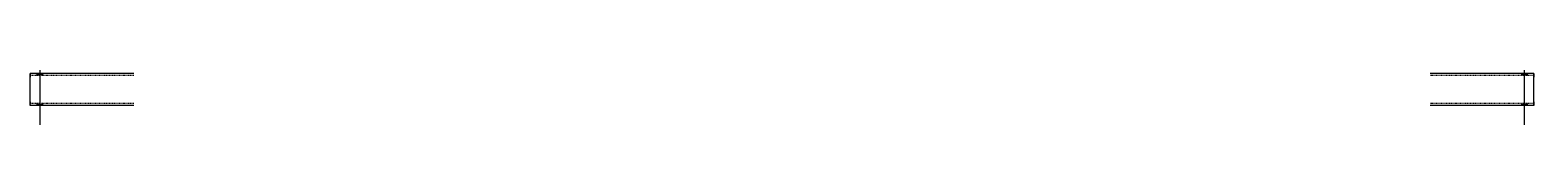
# Model space of a CAD drawing. Header units: millimetres. Extents: x 4 to 15104, y -24 to 217.
# Drawn here: x 10434 to 15104, y -24 to 146 of the extents above; entities that cross this region are included whole.
import ezdxf

# ---------------------------------------------------------------- set-up
doc = ezdxf.new("R2010")
doc.units = ezdxf.units.MM
doc.linetypes.add('DXK_LINE_DOT2', pattern=[3.9198, 1.9599, -1.9599])
doc.layers.add('STÅL', color=7, linetype='Continuous')

msp = doc.modelspace()

# ---------------------------------------------------------------- hatches: boundary and pattern name
at = {"layer": 'STÅL', "linetype": 'Continuous'}
for points in [[(10455.2, 130), (10473.2, 130), (10473.2, 136), (10455.2, 136)], [(10455.2, 130), (10473.2, 130), (10473.2, 136), (10455.2, 136)], [(15083.2, 136), (15065.2, 136), (15065.2, 130), (15083.2, 130)], [(15083.2, 136), (15065.2, 136), (15065.2, 130), (15083.2, 130)], [(10455.2, 36), (10473.2, 36), (10473.2, 42), (10455.2, 42)], [(10455.2, 36), (10473.2, 36), (10473.2, 42), (10455.2, 42)], [(15083.2, 42), (15065.2, 42), (15065.2, 36), (15083.2, 36)], [(15083.2, 42), (15065.2, 42), (15065.2, 36), (15083.2, 36)]]:
    msp.add_hatch(color=3, dxfattribs=at).paths.add_polyline_path(points)

# ---------------------------------------------------------------- linework, layer by layer
at = {"layer": 'STÅL', "color": 3, "linetype": 'Continuous'}
for p, q in [((10464.2, 146), (10464.2, -24)), ((10464.2, 146), (10464.2, -24)), ((15074.2, 146), (15074.2, -24)), ((15074.2, 146), (15074.2, -24)), ((10455.2, 136), (10455.2, 130)), ((10455.2, 136), (10455.2, 130)), ((10473.2, 136), (10473.2, 130)), ((10473.2, 136), (10473.2, 130)), ((15065.2, 136), (15065.2, 130)), ((15065.2, 136), (15065.2, 130)), ((15083.2, 136), (15083.2, 130)), ((15083.2, 136), (15083.2, 130)), ((10455.2, 42), (10455.2, 36)), ((10455.2, 42), (10455.2, 36)), ((10473.2, 42), (10473.2, 36)), ((10473.2, 42), (10473.2, 36)), ((15065.2, 42), (15065.2, 36)), ((15065.2, 42), (15065.2, 36)), ((15083.2, 42), (15083.2, 36)), ((15083.2, 42), (15083.2, 36))]:
    msp.add_line(p, q, dxfattribs=at)
at = {"layer": 'STÅL', "color": 2, "linetype": 'Continuous'}
for p, q in [((10756.2, 136), (10434.1, 136)), ((10434.1, 135.1), (10434.1, 136)), ((10434.1, 132.5), (10434.1, 135.1)), ((10434.1, 128.6), (10434.1, 132.5)), ((10434.1, 124), (10434.1, 128.6)), ((10434.1, 48), (10434.1, 124)), ((15104.2, 136), (14782.2, 136)), ((15104.2, 136), (15104.2, 135.1)), ((15104.2, 135.1), (15104.2, 132.5)), ((15104.2, 132.5), (15104.2, 128.6)), ((15104.2, 128.6), (15104.2, 124)), ((15104.2, 48), (15104.2, 124)), ((10434.1, 43.4), (10434.1, 48)), ((15104.2, 48), (15104.2, 43.4)), ((10434.1, 39.5), (10434.1, 43.4)), ((10434.1, 36.9), (10434.1, 39.5)), ((10434.1, 36), (10434.1, 36.9)), ((10756.2, 36), (10434.1, 36)), ((15104.2, 36), (14782.2, 36)), ((15104.2, 43.4), (15104.2, 39.5)), ((15104.2, 39.5), (15104.2, 36.9)), ((15104.2, 36.9), (15104.2, 36))]:
    msp.add_line(p, q, dxfattribs=at)
at = {"layer": 'STÅL', "color": 7, "linetype": 'DXK_LINE_DOT2'}
for p, q in [((10434.1, 136), (10434.1, 136)), ((10434.1, 136), (10434.1, 135.1)), ((10434.1, 130), (10434.1, 130)), ((10756.2, 130), (10434.1, 130)), ((10434.1, 129.5), (10434.1, 130)), ((10434.1, 129.5), (10434.1, 130)), ((10434.1, 128.6), (10434.1, 129.5)), ((10434.1, 128.6), (10434.1, 129.5)), ((10434.1, 128.2), (10434.1, 128.6)), ((10434.1, 128.2), (10434.1, 126.3)), ((10434.1, 126.3), (10434.1, 124)), ((10434.1, 48), (10434.1, 124)), ((10434.1, 135.1), (10434.1, 132.5)), ((10434.1, 132.5), (10434.1, 128.2)), ((10434.1, 126.3), (10434.1, 128.6)), ((10434.1, 128.2), (10434.1, 124)), ((10434.1, 124), (10434.1, 126.3)), ((10434.1, 48), (10434.1, 124)), ((10434.1, 48), (10434.1, 124)), ((15104.2, 130), (14782.2, 130)), ((15104.2, 135.1), (15104.2, 136)), ((15104.2, 132.5), (15104.2, 135.1)), ((15104.2, 128.6), (15104.2, 132.5)), ((15104.2, 129.5), (15104.2, 130)), ((15104.2, 129.5), (15104.2, 130)), ((15104.2, 128.6), (15104.2, 129.5)), ((15104.2, 128.6), (15104.2, 129.5)), ((15104.2, 126.3), (15104.2, 128.6)), ((15104.2, 128.2), (15104.2, 128.6)), ((15104.2, 124), (15104.2, 128.6)), ((15104.2, 128.2), (15104.2, 126.3)), ((15104.2, 124), (15104.2, 126.3)), ((15104.2, 126.3), (15104.2, 124)), ((15104.2, 48), (15104.2, 124)), ((15104.2, 48), (15104.2, 124)), ((15104.2, 48), (15104.2, 124)), ((10434.1, 48), (10434.1, 45.7)), ((10434.1, 45.7), (10434.1, 48)), ((10434.1, 48), (10434.1, 43.4)), ((15104.2, 48), (15104.2, 45.7)), ((15104.2, 45.7), (15104.2, 48)), ((15104.2, 43.4), (15104.2, 48)), ((10434.1, 45.7), (10434.1, 43.8)), ((10434.1, 43.8), (10434.1, 42.5)), ((10434.1, 42.5), (10434.1, 43.8)), ((10434.1, 42.5), (10434.1, 42)), ((10434.1, 42), (10434.1, 42.5)), ((10434.1, 42), (10434.1, 42)), ((10756.2, 42), (10434.1, 42)), ((10434.1, 36.9), (10434.1, 36)), ((10434.1, 36), (10434.1, 36)), ((10434.1, 43.8), (10434.1, 45.7)), ((10434.1, 43.4), (10434.1, 39.5)), ((10434.1, 39.5), (10434.1, 36.9)), ((15104.2, 42), (14782.2, 42)), ((15104.2, 45.7), (15104.2, 43.8)), ((15104.2, 43.8), (15104.2, 45.7)), ((15104.2, 43.8), (15104.2, 42.5)), ((15104.2, 42.5), (15104.2, 43.8)), ((15104.2, 39.5), (15104.2, 43.4)), ((15104.2, 42.5), (15104.2, 42)), ((15104.2, 42), (15104.2, 42.5)), ((15104.2, 36.9), (15104.2, 39.5)), ((15104.2, 36), (15104.2, 36.9))]:
    msp.add_line(p, q, dxfattribs=at)

doc.saveas('drawing.dxf')
